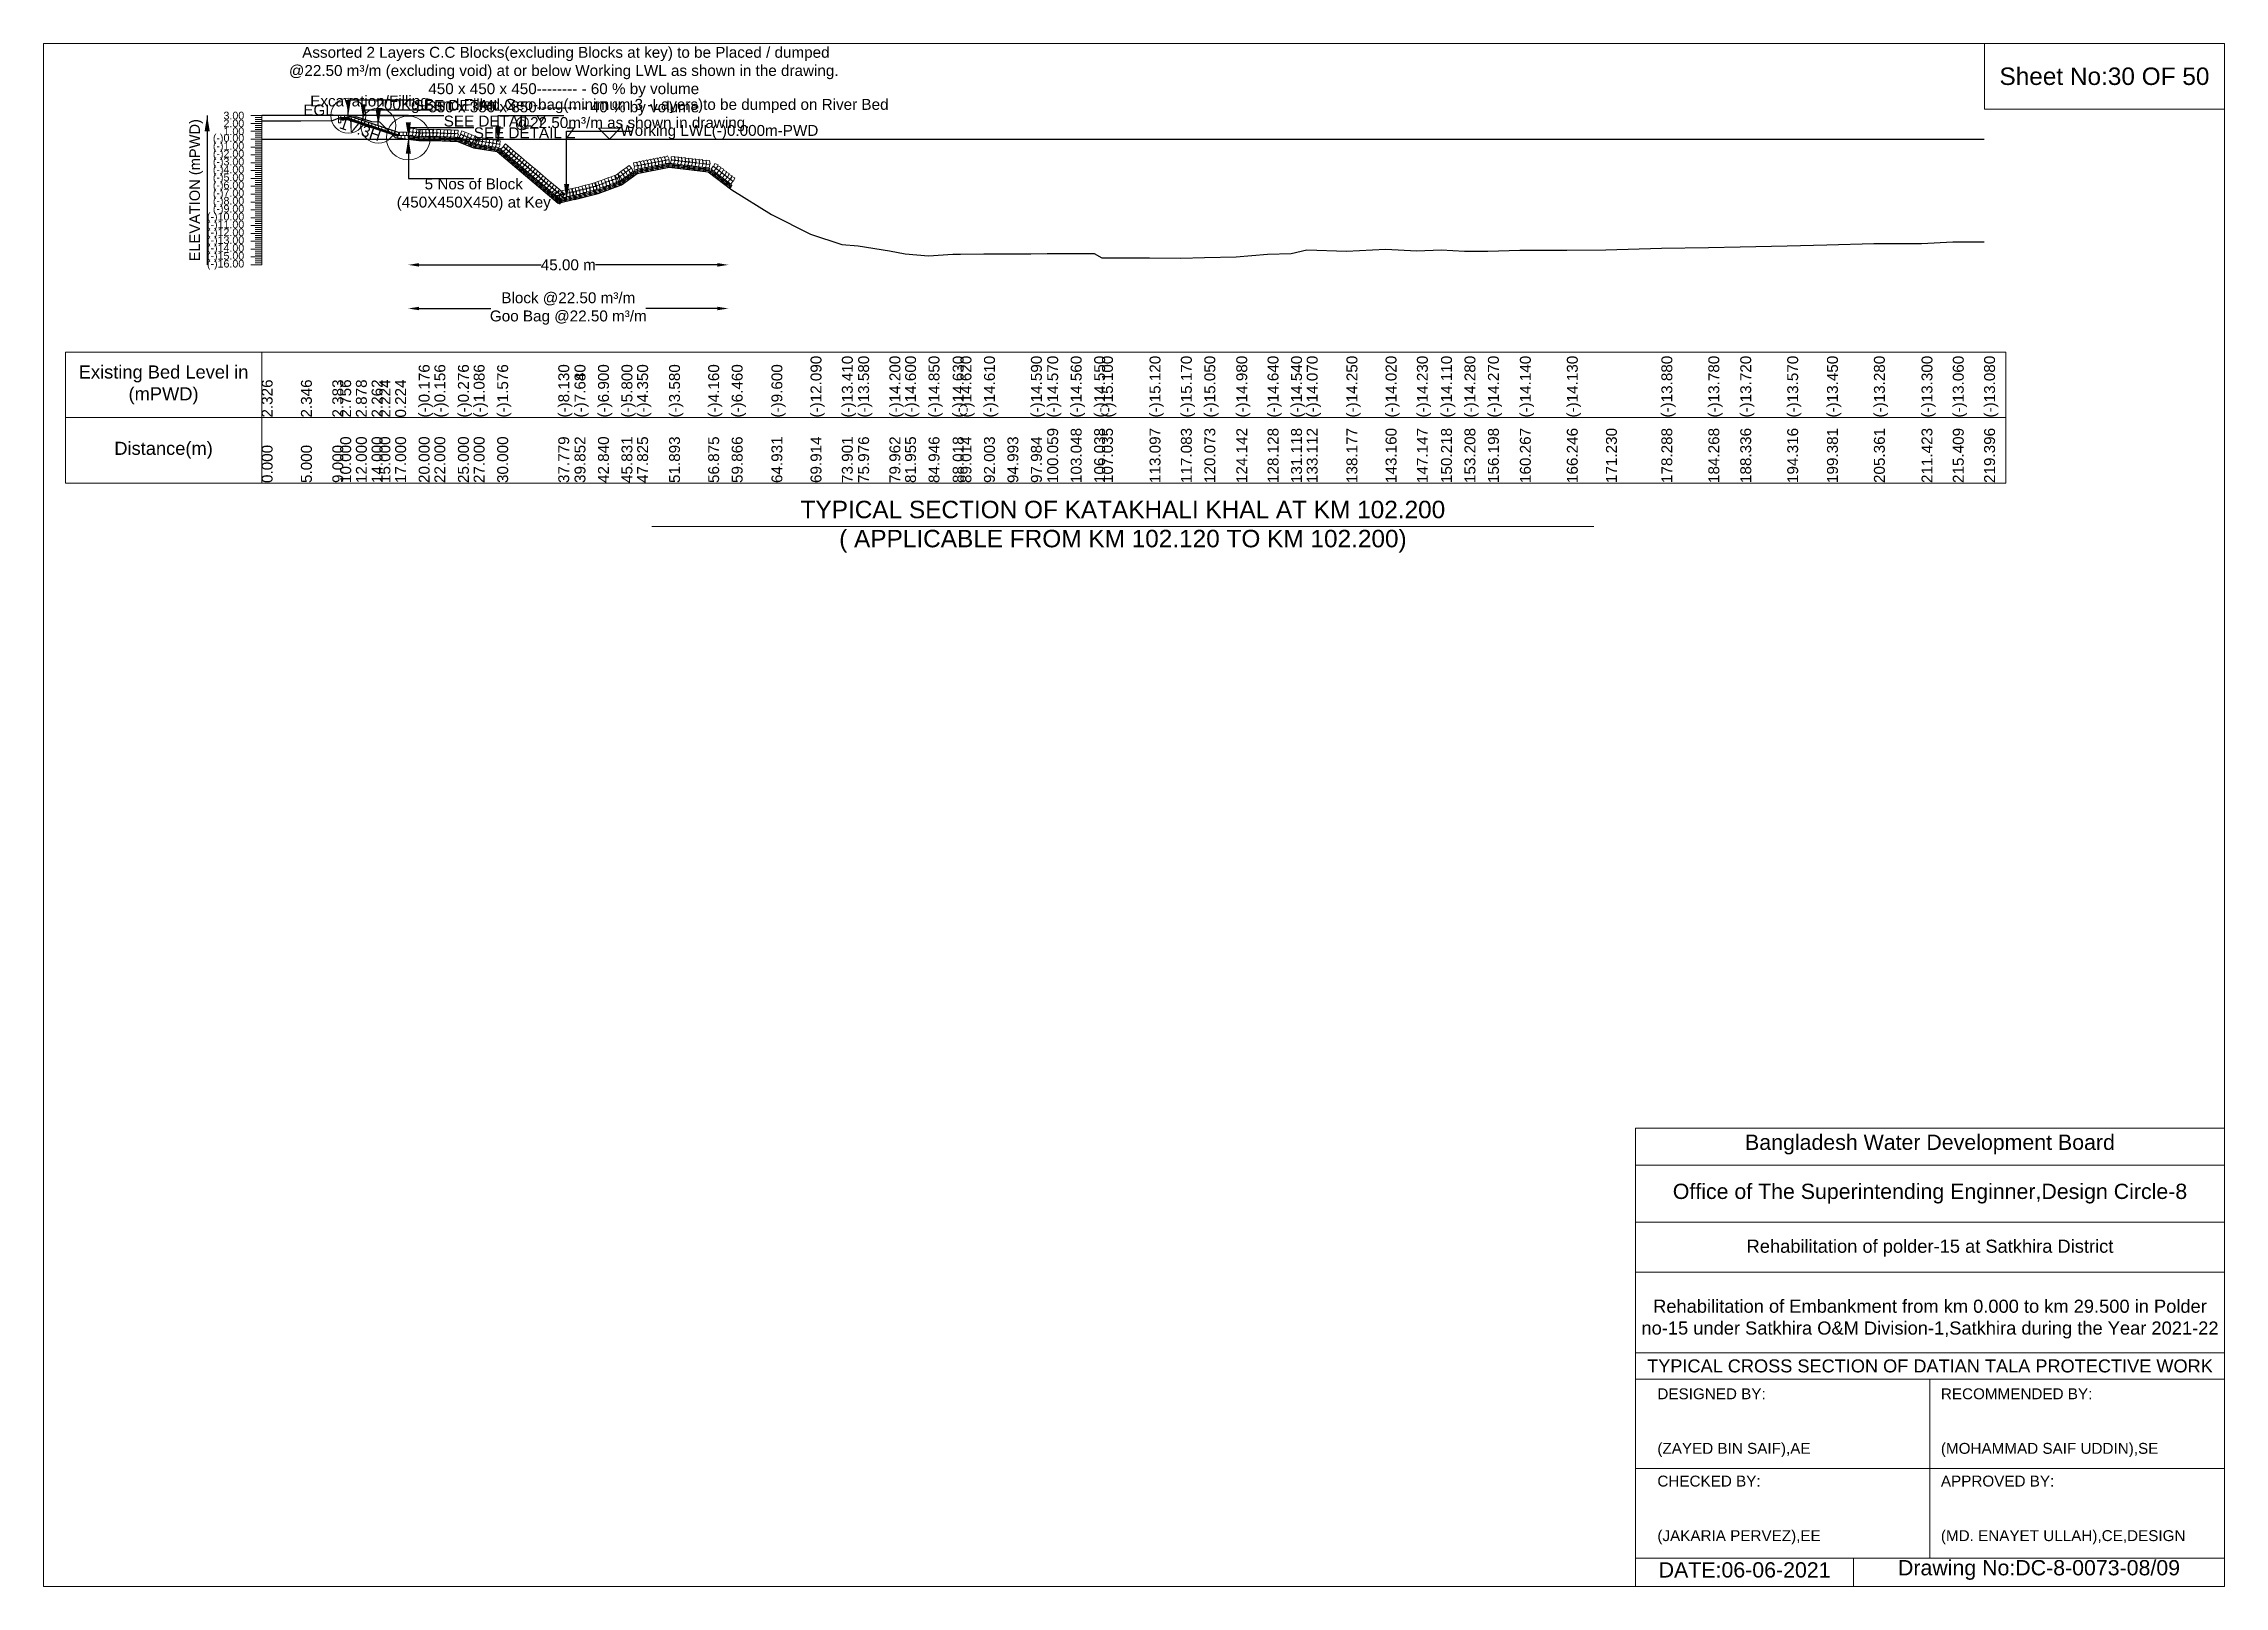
# Model space of a CAD drawing. Header units: inches. Extents: x 89000 to 845000, y -7071 to 31.
# Drawn here: x 535000 to 545000, y -7071 to 0 of the extents above; entities that cross this region are included whole.
import ezdxf

# ---------------------------------------------------------------- set-up
doc = ezdxf.new("R2010")
doc.units = ezdxf.units.IN
doc.header["$LTSCALE"] = 7
doc.header["$MEASUREMENT"] = 0
for name, color, linetype, lineweight in [('Cross section Data Border', 7, 'Continuous', 9), ('Cross Section Labels', 7, 'Continuous', 9), ('Existing_Bed_Level for Xsection', 7, 'Continuous', 25), ('Long Section Labels', 7, 'Continuous', 9)]:
    doc.layers.add(name, color=color, linetype=linetype, lineweight=lineweight)
doc.styles.get("Standard").update_dxf_attribs({"font": 'arial.ttf'})
doc.dimstyles.new('Appron Lebeling Style', dxfattribs={"dimtxt": 50, "dimasz": 50, "dimexe": 0.18, "dimexo": 0.0625, "dimgap": 0.09, "dimtad": 0, "dimtih": 1, "dimtoh": 1, "dimdec": 4, "dimzin": 0, "dimdsep": 46, "dimtxsty": 'Standard', "dimcen": 0.09, "dimse1": 1, "dimse2": 1, "dimadec": 0, "dimazin": 0, "dimtfac": 1, "dimtdec": 4, "dimtofl": 0, "dimtmove": 0, "dimatfit": 3, "dimfxl": 1, "dimtolj": 1, "dimtzin": 0, "dimarcsym": 0})
doc.dimstyles.get("Standard").update_dxf_attribs({"dimtxt": 0.18, "dimasz": 0.18, "dimexe": 0.18, "dimexo": 0.0625, "dimgap": 0.09, "dimtad": 0, "dimtih": 1, "dimtoh": 1, "dimdec": 4, "dimzin": 0, "dimdsep": 46, "dimtxsty": 'Standard', "dimcen": 0.09, "dimadec": 0, "dimazin": 0, "dimtfac": 1, "dimtdec": 4, "dimtofl": 0, "dimtmove": 0, "dimatfit": 3, "dimfxl": 1, "dimtolj": 1, "dimtzin": 0, "dimarcsym": 0})

msp = doc.modelspace()

# ---------------------------------------------------------------- texts
at = {"layer": 'Cross section Data Border', "char_height": 60, "width": 800, "attachment_point": 5}
for s, insert in [('Existing Bed Level in (mPWD)', (535550, -1563.88)), ('Distance(m)', (535550, -1863.88))]:
    msp.add_mtext(s, dxfattribs=dict(at, insert=insert))
at = {"layer": 'Cross Section Labels'}
for s, insert, char_height, attachment_point in [(' Assorted 2 Layers C.C Blocks(excluding Blocks at key) to be Placed / dumped^J@22.50 m³/m (excluding void) at or below Working LWL as shown in the drawing.^J450 x 450 x 450-------- - 60 % by volume^J350 x 350 x 350-------- - 40 % by volume', (537385.08621, -329.88), 50, 8), ('Sheet No:30 OF 50', (544450, -150), 80, 5), ('EGL', (536330.5299, -329.88), 50, 9), ('Excavation/Filling', (536765.93249, -302.88), 50, 9), ('200Kg Sand Filled Geo-bag(minimum 3 -Layers)to be dumped on River Bed^J@22.50m³/m as shown in drawing.', (537698.22339, -401.88), 50, 8), ('SEE DETAIL X', (536697.08249, -257.88), 50, 1), ('SEE DETAIL Y', (536834.78249, -329.88), 50, 1), ('SEE DETAIL Z', (536972.48249, -383.88), 50, 1), ('Working LWL(-)0.000m-PWD', (537644.48249, -437.88), 50, 7), ('5 Nos of Block ^J(450X450X450) at Key', (536972.48249, -617.88), 50, 2), ('TYPICAL SECTION OF KATAKHALI KHAL AT KM 102.200^J( APPLICABLE FROM KM 102.120 TO KM 102.200)', (539949.12818, -2213.88), 80, 5), ('Bangladesh Water Development Board', (543650, -5046), 70, 5), ('Office of The Superintending Enginner,Design Circle-8', (543650, -5271), 70, 5)]:
    msp.add_mtext(s, dxfattribs=dict(at, insert=insert, char_height=char_height, attachment_point=attachment_point))
at = {"layer": 'Cross Section Labels', "insert": (536460.24039, -369.9063), "char_height": 50, "attachment_point": 2, "rotation": 341.565051177}
msp.add_mtext('1V:3H', dxfattribs=at)
at = {"layer": 'Cross Section Labels'}
for s, insert, char_height, width, attachment_point in [('Rehabilitation of polder-15 at Satkhira District', (543650, -5521), 60, 2800, 5), ('Rehabilitation of Embankment from km 0.000 to km 29.500 in Polder no-15 under Satkhira O&M Division-1,Satkhira during the Year 2021-22', (543650, -5846), 60, 2700, 5), ('TYPICAL CROSS SECTION OF DATIAN TALA PROTECTIVE WORK', (543650, -6061), 59.5765532, 2800, 5), ('DESIGNED BY:^J^J^J(ZAYED BIN SAIF),AE', (542400, -6321), 50, 1400, 4), ('RECOMMENDED BY:^J^J^J(MOHAMMAD SAIF UDDIN),SE', (543700, -6321), 50, 1400, 4), ('CHECKED BY:^J^J^J(JAKARIA PERVEZ),EE', (542400, -6721), 50, 1400, 4), ('APPROVED BY:^J^J^J(MD. ENAYET ULLAH),CE,DESIGN', (543700, -6721), 50, 1400, 4), ('DATE:06-06-2021', (542800, -6996), 70, 1400, 5), ('Drawing No:DC-8-0073-08/09', (544150, -6996), 70, 2200, 5)]:
    msp.add_mtext(s, dxfattribs=dict(at, insert=insert, char_height=char_height, width=width, attachment_point=attachment_point))
at = {"layer": 'Long Section Labels', "rotation": 90}
for s, insert, char_height, attachment_point in [('ELEVATION (mPWD)', (535700, -671.88), 48, 5), ('(-)0.176', (536720.00282, -1713.88), 50, 1), ('(-)0.156', (536792.00768, -1713.88), 50, 1), ('(-)0.276', (536900.00843, -1713.88), 50, 1), ('(-)1.086', (536972.00675, -1713.88), 50, 1), ('(-)1.576', (537080.0075, -1713.88), 50, 1), ('(-)8.130', (537360.0334, -1713.88), 50, 1), ('(-)7.640', (537434.66111, -1713.88), 50, 1), ('(-)7.680', (537434.66111, -1713.88), 50, 1), ('(-)6.900', (537542.25429, -1713.88), 50, 1), ('(-)5.800', (537649.90062, -1713.88), 50, 1), ('(-)4.350', (537721.68945, -1713.88), 50, 1), ('(-)3.580', (537868.15062, -1713.88), 50, 1), ('(-)4.160', (538047.50898, -1713.88), 50, 1), ('(-)6.460', (538155.17535, -1713.88), 50, 1), ('(-)9.600', (538337.5077, -1713.88), 50, 1), ('(-)12.090', (538516.88866, -1713.88), 50, 1), ('(-)13.410', (538660.45363, -1713.88), 50, 1), ('(-)13.580', (538735.13714, -1713.88), 50, 1), ('(-)14.200', (538878.62263, -1713.88), 50, 1), ('(-)14.600', (538950.38417, -1713.88), 50, 1), ('(-)14.600', (538950.38417, -1713.88), 50, 1), ('(-)14.850', (539058.0475, -1713.88), 50, 1), ('(-)14.630', (539168.63211, -1713.88), 50, 1), ('(-)14.620', (539204.49975, -1713.88), 50, 1), ('(-)14.610', (539312.11993, -1713.88), 50, 1), ('(-)14.590', (539527.42994, -1713.88), 50, 1), ('(-)14.570', (539602.12766, -1713.88), 50, 1), ('(-)14.560', (539709.74115, -1713.88), 50, 1), ('(-)14.550', (539817.37648, -1713.88), 50, 1), ('(-)15.100', (539853.25946, -1713.88), 50, 1), ('(-)15.120', (540071.49299, -1713.88), 50, 1), ('(-)15.170', (540214.99278, -1713.88), 50, 1), ('(-)15.050', (540322.63946, -1713.88), 50, 1), ('(-)14.980', (540469.11984, -1713.88), 50, 1), ('(-)14.640', (540612.61196, -1713.88), 50, 1), ('(-)14.540', (540720.25136, -1713.88), 50, 1), ('(-)14.070', (540792.01997, -1713.88), 50, 1), ('(-)14.070', (540792.01997, -1713.88), 50, 1), ('(-)14.250', (540974.35914, -1713.88), 50, 1), ('(-)14.020', (541153.74768, -1713.88), 50, 1), ('(-)14.230', (541297.28838, -1713.88), 50, 1), ('(-)14.110', (541407.85642, -1713.88), 50, 1), ('(-)14.280', (541515.48428, -1713.88), 50, 1), ('(-)14.270', (541623.12641, -1713.88), 50, 1), ('(-)14.140', (541769.60959, -1713.88), 50, 1), ('(-)14.130', (541984.86043, -1713.88), 50, 1), ('(-)13.880', (542418.35747, -1713.88), 50, 1), ('(-)13.780', (542633.65722, -1713.88), 50, 1), ('(-)13.720', (542780.09884, -1713.88), 50, 1), ('(-)13.570', (542995.38103, -1713.88), 50, 1), ('(-)13.450', (543177.72034, -1713.88), 50, 1), ('(-)13.280', (543392.99376, -1713.88), 50, 1), ('(-)13.300', (543611.21774, -1713.88), 50, 1), ('(-)13.060', (543754.72814, -1713.88), 50, 1), ('(-)13.080', (543898.25636, -1713.88), 50, 1), ('2.326', (536000, -1713.88), 50, 1), ('2.346', (536179.99907, -1713.88), 50, 1), ('2.383', (536324.00225, -1713.88), 50, 1), ('2.756', (536360.00468, -1713.88), 50, 1), ('2.878', (536432.003, -1713.88), 50, 1), ('2.262', (536504.00132, -1713.88), 50, 1), ('2.224', (536540.00375, -1713.88), 50, 1), ('0.224', (536612.00207, -1713.88), 50, 1), ('100.059', (539602.12766, -2013.88), 50, 1), ('103.048', (539709.74115, -2013.88), 50, 1), ('106.038', (539817.37648, -2013.88), 50, 1), ('107.035', (539853.25946, -2013.88), 50, 1), ('113.097', (540071.49299, -2013.88), 50, 1), ('117.083', (540214.99278, -2013.88), 50, 1), ('120.073', (540322.63946, -2013.88), 50, 1), ('124.142', (540469.11984, -2013.88), 50, 1), ('128.128', (540612.61196, -2013.88), 50, 1), ('131.118', (540720.25136, -2013.88), 50, 1), ('133.112', (540792.01997, -2013.88), 50, 1), ('138.177', (540974.35914, -2013.88), 50, 1), ('143.160', (541153.74768, -2013.88), 50, 1), ('147.147', (541297.28838, -2013.88), 50, 1), ('150.218', (541407.85642, -2013.88), 50, 1), ('153.208', (541515.48428, -2013.88), 50, 1), ('156.198', (541623.12641, -2013.88), 50, 1), ('160.267', (541769.60959, -2013.88), 50, 1), ('166.246', (541984.86043, -2013.88), 50, 1), ('171.230', (542164.27616, -2013.88), 50, 1), ('178.288', (542418.35747, -2013.88), 50, 1), ('184.268', (542633.65722, -2013.88), 50, 1), ('188.336', (542780.09884, -2013.88), 50, 1), ('194.316', (542995.38103, -2013.88), 50, 1), ('199.381', (543177.72034, -2013.88), 50, 1), ('205.361', (543392.99376, -2013.88), 50, 1), ('211.423', (543611.21774, -2013.88), 50, 1), ('215.409', (543754.72814, -2013.88), 50, 1), ('219.396', (543898.25636, -2013.88), 50, 1), ('0.000', (536000, -2013.88), 50, 1), ('5.000', (536179.99907, -2013.88), 50, 1), ('9.000', (536324.00225, -2013.88), 50, 1), ('10.000', (536360.00468, -2013.88), 50, 1), ('12.000', (536432.003, -2013.88), 50, 1), ('14.000', (536504.00132, -2013.88), 50, 1), ('15.000', (536540.00375, -2013.88), 50, 1), ('17.000', (536612.00207, -2013.88), 50, 1), ('20.000', (536720.00282, -2013.88), 50, 1), ('22.000', (536792.00768, -2013.88), 50, 1), ('25.000', (536900.00843, -2013.88), 50, 1), ('27.000', (536972.00675, -2013.88), 50, 1), ('30.000', (537080.0075, -2013.88), 50, 1), ('37.779', (537360.0334, -2013.88), 50, 1), ('39.852', (537434.66111, -2013.88), 50, 1), ('39.852', (537434.66111, -2013.88), 50, 1), ('42.840', (537542.25429, -2013.88), 50, 1), ('45.831', (537649.90062, -2013.88), 50, 1), ('47.825', (537721.68945, -2013.88), 50, 1), ('51.893', (537868.15062, -2013.88), 50, 1), ('56.875', (538047.50898, -2013.88), 50, 1), ('59.866', (538155.17535, -2013.88), 50, 1), ('64.931', (538337.5077, -2013.88), 50, 1), ('69.914', (538516.88866, -2013.88), 50, 1), ('73.901', (538660.45363, -2013.88), 50, 1), ('75.976', (538735.13714, -2013.88), 50, 1), ('79.962', (538878.62263, -2013.88), 50, 1), ('81.955', (538950.38417, -2013.88), 50, 1), ('84.946', (539058.0475, -2013.88), 50, 1), ('88.018', (539168.63211, -2013.88), 50, 1), ('89.014', (539204.49975, -2013.88), 50, 1), ('92.003', (539312.11993, -2013.88), 50, 1), ('94.993', (539419.76406, -2013.88), 50, 1), ('97.984', (539527.42994, -2013.88), 50, 1)]:
    msp.add_mtext(s, dxfattribs=dict(at, insert=insert, char_height=char_height, attachment_point=attachment_point))
at = {"layer": 'Long Section Labels', "char_height": 35, "attachment_point": 6}
for s, insert in [('3.00', (535920, -329.88)), ('2.00', (535920, -365.88)), ('1.00', (535920, -401.88)), ('(-)0.00', (535920, -437.88)), ('(-)1.00', (535920, -473.88)), ('(-)2.00', (535920, -509.88)), ('(-)3.00', (535920, -545.88)), ('(-)4.00', (535920, -581.88)), ('(-)5.00', (535920, -617.88)), ('(-)6.00', (535920, -653.88)), ('(-)7.00', (535920, -689.88)), ('(-)10.00', (535920, -797.88)), ('(-)8.00', (535920, -725.88)), ('(-)9.00', (535920, -761.88)), ('(-)11.00', (535920, -833.88)), ('(-)12.00', (535920, -869.88)), ('(-)13.00', (535920, -905.88)), ('(-)14.00', (535920, -941.88)), ('(-)15.00', (535920, -977.88)), ('(-)16.00', (535920, -1013.88))]:
    msp.add_mtext(s, dxfattribs=dict(at, insert=insert))

# ---------------------------------------------------------------- blocks, each defined once
blk = doc.blocks.new('*D319')
at = {"layer": 'Cross Section Labels', "color": 0, "lineweight": -2, "transparency": 16777216}
for p, q in [((536722, -1014), (537282, -1014)), ((538090, -1014), (537530, -1014))]:
    blk.add_line(p, q, dxfattribs=at)
at = {"layer": 'Cross Section Labels', "color": 0, "transparency": 16777216}
for points in [[(536722, -1006), (536722, -1022), (536672, -1014)], [(538090, -1006), (538090, -1022), (538140, -1014)]]:
    blk.add_solid(points, dxfattribs=at)
at = {"layer": 'Defpoints', "color": 0, "transparency": 16777216}
for p in [(536672, -438), (538140, -659), (538140, -1014)]:
    blk.add_point(p, dxfattribs=at)
at = {"layer": 'Cross Section Labels', "color": 0, "transparency": 16777216, "insert": (537406, -1014), "char_height": 50, "attachment_point": 5}
blk.add_mtext('\\A1;45.00 m', dxfattribs=at)
blk = doc.blocks.new('*D320')
at = {"layer": 'Cross Section Labels', "color": 0, "lineweight": -2, "transparency": 16777216}
for p, q in [((536722, -1214), (537050, -1214)), ((538090, -1214), (537762, -1214))]:
    blk.add_line(p, q, dxfattribs=at)
at = {"layer": 'Cross Section Labels', "color": 0, "transparency": 16777216}
for points in [[(536722, -1206), (536722, -1222), (536672, -1214)], [(538090, -1206), (538090, -1222), (538140, -1214)]]:
    blk.add_solid(points, dxfattribs=at)
at = {"layer": 'Defpoints', "color": 0, "transparency": 16777216}
for p in [(536672, -438), (538140, -659), (538140, -1214)]:
    blk.add_point(p, dxfattribs=at)
at = {"layer": 'Cross Section Labels', "color": 0, "transparency": 16777216, "insert": (537406, -1214), "char_height": 50, "attachment_point": 5}
blk.add_mtext('\\A1;Block @22.50 m³/m ^JGoo Bag @22.50 m³/m ', dxfattribs=at)

# ---------------------------------------------------------------- dimensions: what is measured, and where the dimension line sits
at = {"layer": 'Cross Section Labels'}
for base, text, picture, middle in [((538139.67217, -1013.88), '45.00 m', '*D319', (537406.07733, -1013.88)), ((538139.67217, -1213.88), 'Block @22.50 m³/m ^JGoo Bag @22.50 m³/m ', '*D320', (537406.07733, -1213.88))]:
    dim = msp.add_linear_dim(base=base, p1=(536672.48249, -437.88), p2=(538139.67217, -658.51739), text=text, dimstyle='Appron Lebeling Style', dxfattribs=at)
    dim.commit()
    dim.dimension.update_dxf_attribs({"geometry": picture, "text_midpoint": middle})

# ---------------------------------------------------------------- linework, layer by layer
at = {"layer": 'Cross section Data Border'}
msp.add_lwpolyline([(535100, -1413.88), (543998.25636, -1413.88), (543998.25636, -2013.88), (535100, -2013.88)], close=True, dxfattribs=at)
for points in [[(536000, -1413.88), (536000, -2013.88)], [(535100, -1713.88), (543998.25636, -1713.88)]]:
    msp.add_lwpolyline(points, dxfattribs=at)
at = {"layer": 'Cross Section Labels'}
for points in [[(535000, 0), (545000, 0), (545000, -7071), (535000, -7071)], [(543900, 0), (545000, 0), (545000, -300), (543900, -300)], [(537594.48249, -437.88), (537644.48249, -387.88), (537544.48249, -387.88)]]:
    msp.add_lwpolyline(points, close=True, dxfattribs=at)
for points in [[(537789.12818, -2213.88), (539949.12818, -2213.88), (542109.12818, -2213.88)], [(542300, -7071), (542300, -4971), (545000, -4971)], [(542300, -5141), (545000, -5141)], [(542300, -5401), (545000, -5401)], [(542300, -5631), (545000, -5631)], [(542300, -6001), (545000, -6001)], [(542300, -6121), (545000, -6121)], [(543650, -6121), (543650, -6941)], [(542300, -6531), (545000, -6531)], [(542300, -6941), (545000, -6941)], [(543300, -6941), (543300, -7071)]]:
    msp.add_lwpolyline(points, dxfattribs=at)
for centre, radius in [((536397.08249, -329.88), 80), ((536534.78249, -375.78), 80), ((536672.48249, -432.48), 100)]:
    msp.add_circle(centre, radius, dxfattribs=at)
at = {"layer": 'Existing_Bed_Level for Xsection'}
for points in [[(536672.48249, -329.88), (536000, -329.88)], [(536000, -354.144), (536179.99907, -353.424), (536324.00225, -352.092), (536360.00468, -338.664), (536432.003, -334.272), (536504.00132, -356.448), (536540.00375, -357.816), (536612.00207, -429.816), (536720.00282, -444.216), (536792.00768, -443.496), (536900.00843, -447.816), (536972.00675, -476.976), (537080.0075, -494.616), (537360.0334, -730.56), (537434.66111, -712.92), (537434.66111, -714.36), (537542.25429, -686.28), (537649.90062, -646.68), (537721.68945, -594.48), (537868.15062, -566.76), (538047.50898, -587.64), (538155.17535, -670.44), (538337.5077, -783.48), (538516.88866, -873.12), (538660.45363, -920.64), (538735.13714, -926.76), (538878.62263, -949.08), (538950.38417, -963.48), (539058.0475, -972.48), (539168.63211, -964.56), (539204.49975, -964.2), (539312.11993, -963.84), (539419.76406, -963.48), (539527.42994, -963.12), (539602.12766, -962.4), (539709.74115, -962.04), (539817.37648, -961.68), (539853.25946, -981.48), (540071.49299, -982.2), (540214.99278, -984), (540322.63946, -979.68), (540469.11984, -977.16), (540612.61196, -964.92), (540720.25136, -961.32), (540792.01997, -944.4), (540974.35914, -950.88), (541153.74768, -942.6), (541297.28838, -950.16), (541407.85642, -945.84), (541515.48428, -951.96), (541623.12641, -951.6), (541769.60959, -946.92), (541984.86043, -946.56), (542164.27616, -944.4), (542418.35747, -937.56), (542633.65722, -933.96), (542780.09884, -931.8), (542995.38103, -926.4), (543177.72034, -922.08), (543392.99376, -915.96), (543611.21774, -916.68), (543754.72814, -908.04), (543898.25636, -908.76)], [(536631.98249, -408.18), (536398.74516, -330.43422), (536397.08249, -329.88), (536395.3299, -329.88), (536362.9299, -329.88)], [(536362.9299, -340.68), (536395.3299, -340.68), (536631.98249, -419.5642)], [(536362.9299, -344.28), (536394.7457, -344.28), (536626.9457, -421.68)], [(536362.9299, -347.88), (536394.1615, -347.88), (536623.88249, -424.45367)], [(536000, -437.88), (543898.25636, -437.88)]]:
    msp.add_lwpolyline(points, dxfattribs=at)
at = {"layer": 'Long Section Labels'}
for points in [[(536000, -329.88), (535950, -329.88)], [(536000, -365.88), (535950, -365.88)], [(536000, -338.88), (535970, -338.88)], [(536000, -347.88), (535970, -347.88)], [(536000, -356.88), (535970, -356.88)], [(536000, -374.88), (535970, -374.88)], [(536000, -383.88), (535970, -383.88)], [(536000, -392.88), (535970, -392.88)], [(536000, -1013.88), (536000, -977.88), (536000, -941.88), (536000, -905.88), (536000, -869.88), (536000, -833.88), (536000, -797.88), (536000, -761.88), (536000, -725.88), (536000, -689.88), (536000, -653.88), (536000, -617.88), (536000, -581.88), (536000, -545.88), (536000, -509.88), (536000, -473.88), (536000, -437.88), (536000, -401.88), (536000, -365.88), (536000, -329.88)], [(536000, -401.88), (535950, -401.88)], [(536000, -437.88), (535950, -437.88)], [(536000, -473.88), (535950, -473.88)], [(536000, -410.88), (535970, -410.88)], [(536000, -419.88), (535970, -419.88)], [(536000, -428.88), (535970, -428.88)], [(536000, -446.88), (535970, -446.88)], [(536000, -455.88), (535970, -455.88)], [(536000, -464.88), (535970, -464.88)], [(536000, -482.88), (535970, -482.88)], [(536000, -491.88), (535970, -491.88)], [(536000, -509.88), (535950, -509.88)], [(536000, -545.88), (535950, -545.88)], [(536000, -581.88), (535950, -581.88)], [(536000, -500.88), (535970, -500.88)], [(536000, -518.88), (535970, -518.88)], [(536000, -527.88), (535970, -527.88)], [(536000, -536.88), (535970, -536.88)], [(536000, -554.88), (535970, -554.88)], [(536000, -563.88), (535970, -563.88)], [(536000, -572.88), (535970, -572.88)], [(536000, -590.88), (535970, -590.88)], [(536000, -599.88), (535970, -599.88)], [(536000, -617.88), (535950, -617.88)], [(536000, -653.88), (535950, -653.88)], [(536000, -689.88), (535950, -689.88)], [(536000, -608.88), (535970, -608.88)], [(536000, -626.88), (535970, -626.88)], [(536000, -635.88), (535970, -635.88)], [(536000, -644.88), (535970, -644.88)], [(536000, -662.88), (535970, -662.88)], [(536000, -671.88), (535970, -671.88)], [(536000, -680.88), (535970, -680.88)], [(536000, -698.88), (535970, -698.88)], [(536000, -725.88), (535950, -725.88)], [(536000, -761.88), (535950, -761.88)], [(536000, -797.88), (535950, -797.88)], [(536000, -707.88), (535970, -707.88)], [(536000, -716.88), (535970, -716.88)], [(536000, -734.88), (535970, -734.88)], [(536000, -743.88), (535970, -743.88)], [(536000, -752.88), (535970, -752.88)], [(536000, -770.88), (535970, -770.88)], [(536000, -779.88), (535970, -779.88)], [(536000, -788.88), (535970, -788.88)], [(536000, -833.88), (535950, -833.88)], [(536000, -869.88), (535950, -869.88)], [(536000, -806.88), (535970, -806.88)], [(536000, -815.88), (535970, -815.88)], [(536000, -824.88), (535970, -824.88)], [(536000, -842.88), (535970, -842.88)], [(536000, -851.88), (535970, -851.88)], [(536000, -860.88), (535970, -860.88)], [(536000, -878.88), (535970, -878.88)], [(536000, -887.88), (535970, -887.88)], [(536000, -896.88), (535970, -896.88)], [(536000, -905.88), (535950, -905.88)], [(536000, -941.88), (535950, -941.88)], [(536000, -977.88), (535950, -977.88)], [(536000, -914.88), (535970, -914.88)], [(536000, -923.88), (535970, -923.88)], [(536000, -932.88), (535970, -932.88)], [(536000, -950.88), (535970, -950.88)], [(536000, -959.88), (535970, -959.88)], [(536000, -968.88), (535970, -968.88)], [(536000, -986.88), (535970, -986.88)], [(536000, -995.88), (535970, -995.88)], [(536000, -1013.88), (535950, -1013.88)], [(536000, -1004.88), (535970, -1004.88)]]:
    msp.add_lwpolyline(points, dxfattribs=at)
for points in [[(536362.9299, -329.88), (536352.1299, -329.88), (536352.1299, -346.08), (536362.9299, -346.08)], [(536362.9299, -346.08), (536352.1299, -346.08), (536352.1299, -362.28), (536362.9299, -362.28)], [(536379.1299, -329.88), (536362.9299, -329.88), (536362.9299, -340.68), (536379.1299, -340.68)], [(536395.3299, -329.88), (536379.1299, -329.88), (536379.1299, -340.68), (536395.3299, -340.68)], [(536414.11382, -335.55711), (536398.74516, -330.43422), (536395.3299, -340.68), (536410.69856, -345.80289)], [(536429.48249, -340.68), (536414.11382, -335.55711), (536410.69856, -345.80289), (536426.06723, -350.92578)], [(536444.85116, -345.80289), (536429.48249, -340.68), (536426.06723, -350.92578), (536441.4359, -356.04867)], [(536460.21983, -350.92578), (536444.85116, -345.80289), (536441.4359, -356.04867), (536456.80457, -361.17156)], [(536475.5885, -356.04867), (536460.21983, -350.92578), (536456.80457, -361.17156), (536472.17324, -366.29445)], [(536490.95717, -361.17156), (536475.5885, -356.04867), (536472.17324, -366.29445), (536487.54191, -371.41734)], [(536506.32584, -366.29445), (536490.95717, -361.17156), (536487.54191, -371.41734), (536502.91058, -376.54023)], [(536521.69451, -371.41734), (536506.32584, -366.29445), (536502.91058, -376.54023), (536518.27925, -381.66312)], [(536537.06318, -376.54023), (536521.69451, -371.41734), (536518.27925, -381.66312), (536533.64792, -386.78601)], [(536552.43185, -381.66312), (536537.06318, -376.54023), (536533.64792, -386.78601), (536549.01659, -391.9089)], [(536567.80052, -386.78601), (536552.43185, -381.66312), (536549.01659, -391.9089), (536564.38526, -397.03179)], [(536583.16919, -391.9089), (536567.80052, -386.78601), (536564.38526, -397.03179), (536579.75393, -402.15468)], [(536598.53786, -397.03179), (536583.16919, -391.9089), (536579.75393, -402.15468), (536595.1226, -407.27757)], [(536613.90653, -402.15468), (536598.53786, -397.03179), (536595.1226, -407.27757), (536610.49127, -412.40046)], [(536695.24897, -389.7063), (536679.19108, -387.56527), (536677.05004, -403.62316), (536693.10794, -405.7642)], [(536711.30687, -391.84734), (536695.24897, -389.7063), (536693.10794, -405.7642), (536709.16583, -407.90523)], [(536727.36476, -393.98838), (536711.30687, -391.84734), (536709.16583, -407.90523), (536725.22372, -410.04627)], [(536736.35357, -393.28997), (536720.15438, -393.45195), (536720.31637, -409.65114), (536736.51556, -409.48916)], [(536752.55276, -393.12798), (536736.35357, -393.28997), (536736.51556, -409.48916), (536752.71475, -409.32718)], [(536768.75196, -392.966), (536752.55276, -393.12798), (536752.71475, -409.32718), (536768.91394, -409.16519)], [(536784.95115, -392.80402), (536768.75196, -392.966), (536768.91394, -409.16519), (536785.11313, -409.00321)], [(536803.67941, -393.16227), (536787.49235, -392.5148), (536786.84488, -408.70185), (536803.03193, -409.34933)], [(536819.86647, -393.80975), (536803.67941, -393.16227), (536803.03193, -409.34933), (536819.21899, -409.99681)], [(536836.05352, -394.45723), (536819.86647, -393.80975), (536819.21899, -409.99681), (536835.40604, -410.64429)], [(536852.24058, -395.10471), (536836.05352, -394.45723), (536835.40604, -410.64429), (536851.5931, -411.29176)], [(536868.42763, -395.75219), (536852.24058, -395.10471), (536851.5931, -411.29176), (536867.78016, -411.93924)], [(536884.61469, -396.39966), (536868.42763, -395.75219), (536867.78016, -411.93924), (536883.96721, -412.58672)], [(536900.80174, -397.04714), (536884.61469, -396.39966), (536883.96721, -412.58672), (536900.15427, -413.2342)], [(536629.2752, -407.27757), (536613.90653, -402.15468), (536610.49127, -412.40046), (536625.85994, -417.52335)], [(536640.08249, -421.68), (536623.88249, -421.68), (536623.88249, -437.88), (536640.08249, -437.88)], [(536648.18249, -405.48), (536631.98249, -405.48), (536631.98249, -421.68), (536648.18249, -421.68)], [(536656.28249, -421.68), (536640.08249, -421.68), (536640.08249, -437.88), (536656.28249, -437.88)], [(536664.38249, -405.48), (536648.18249, -405.48), (536648.18249, -421.68), (536664.38249, -421.68)], [(536672.48249, -421.68), (536656.28249, -421.68), (536656.28249, -437.88), (536672.48249, -437.88)], [(536694.59973, -408.35854), (536679.64438, -402.13137), (536673.41721, -417.08671), (536688.37256, -423.31388)], [(536710.65762, -410.49958), (536695.70228, -404.2724), (536689.4751, -419.22775), (536704.43045, -425.45492)], [(536726.71552, -412.64061), (536711.76017, -406.41344), (536705.533, -421.36879), (536720.48834, -427.59596)], [(536738.36079, -411.84525), (536722.67246, -407.8059), (536718.63311, -423.49423), (536734.32144, -427.53358)], [(536754.55998, -411.68327), (536738.87165, -407.64392), (536734.8323, -423.33225), (536750.52063, -427.3716)], [(536770.75917, -411.52129), (536755.07084, -407.48194), (536751.03149, -423.17027), (536766.71982, -427.20962)], [(536786.95836, -411.35931), (536771.27003, -407.31996), (536767.23068, -423.00829), (536782.91901, -427.04764)], [(536804.75716, -411.79466), (536789.29021, -406.97663), (536784.47217, -422.44358), (536799.93912, -427.26161)], [(536820.94421, -412.44214), (536805.47727, -407.6241), (536800.65923, -423.09105), (536816.12618, -427.90909)], [(536837.13127, -413.08962), (536821.66432, -408.27158), (536816.84628, -423.73853), (536832.31323, -428.55657)], [(536853.31833, -413.7371), (536837.85138, -408.91906), (536833.03334, -424.38601), (536848.50029, -429.20405)], [(536869.50538, -414.38457), (536854.03843, -409.56654), (536849.2204, -425.03349), (536864.68735, -429.85152)], [(536885.69244, -415.03205), (536870.22549, -410.21402), (536865.40745, -425.68096), (536880.8744, -430.499)], [(536901.87949, -415.67953), (536886.41254, -410.86149), (536881.59451, -426.32844), (536897.06146, -431.14648)], [(536927.64817, -424.28523), (536914.72047, -414.5223), (536904.95755, -427.45), (536917.88524, -437.21292)], [(536932.93245, -406.3854), (536917.91721, -400.30409), (536911.83589, -415.31933), (536926.85114, -421.40065)], [(536942.66341, -430.36654), (536929.73572, -420.60362), (536919.97279, -433.53131), (536932.90049, -443.29424)], [(536947.9477, -412.46672), (536932.93245, -406.3854), (536926.85114, -421.40065), (536941.86638, -427.48196)], [(536957.67866, -436.44786), (536944.75096, -426.68493), (536934.98804, -439.61263), (536947.91573, -449.37555)], [(536962.96294, -418.54803), (536947.9477, -412.46672), (536941.86638, -427.48196), (536956.88163, -433.56328)], [(536972.6939, -442.52918), (536959.76621, -432.76625), (536950.00328, -445.69395), (536962.93098, -455.45687)], [(536977.97819, -424.62935), (536962.96294, -418.54803), (536956.88163, -433.56328), (536971.89687, -439.6446)], [(536987.70915, -448.61049), (536974.78145, -438.84757), (536965.01853, -451.77526), (536977.94622, -461.53819)], [(536992.99343, -430.71067), (536977.97819, -424.62935), (536971.89687, -439.6446), (536986.91212, -445.72591)], [(536997.03792, -448.45233), (536982.27177, -441.78894), (536975.60837, -456.55509), (536990.37452, -463.21848)], [(536998.23428, -429.82718), (536982.24614, -427.21581), (536979.63476, -443.20395), (536995.6229, -445.81533)], [(537013.02606, -451.06371), (536998.25991, -444.40031), (536991.59651, -459.16646), (537006.36266, -465.82986)], [(537014.22242, -432.43856), (536998.23428, -429.82718), (536995.6229, -445.81533), (537011.61105, -448.42671)], [(537029.0142, -453.67509), (537014.24805, -447.01169), (537007.58466, -461.77784), (537022.3508, -468.44124)], [(537030.21057, -435.04994), (537014.22242, -432.43856), (537011.61105, -448.42671), (537027.59919, -451.03808)], [(537045.00234, -456.28647), (537030.23619, -449.62307), (537023.5728, -464.38922), (537038.33895, -471.05262)], [(537046.19871, -437.66132), (537030.21057, -435.04994), (537027.59919, -451.03808), (537043.58733, -453.64946)], [(537060.99049, -458.89785), (537046.22434, -452.23445), (537039.56094, -467.0006), (537054.32709, -473.664)], [(537062.18685, -440.2727), (537046.19871, -437.66132), (537043.58733, -453.64946), (537059.57547, -456.26084)], [(537076.97863, -461.50922), (537062.21248, -454.84583), (537055.54908, -469.61198), (537070.31523, -476.27537)], [(537078.17499, -442.88408), (537062.18685, -440.2727), (537059.57547, -456.26084), (537075.56362, -458.87222)], [(537092.96677, -464.1206), (537078.20062, -457.45721), (537071.53723, -472.22336), (537086.30337, -478.88675)], [(537094.16314, -445.49546), (537078.17499, -442.88408), (537075.56362, -458.87222), (537091.55176, -461.4836)], [(537119.15642, -485.5147), (537109.89421, -472.22367), (537096.60318, -481.48587), (537105.86538, -494.77691)], [(537129.73178, -470.1365), (537117.34311, -459.69807), (537106.90468, -472.08674), (537119.29335, -482.52517)], [(537131.54508, -495.95314), (537122.28288, -482.6621), (537108.99185, -491.92431), (537118.25405, -505.21534)], [(537142.12045, -480.57494), (537129.73178, -470.1365), (537119.29335, -482.52517), (537131.68202, -492.9636)], [(537143.93375, -506.39157), (537134.67155, -493.10054), (537121.38051, -502.36274), (537130.64272, -515.65377)], [(537154.50912, -491.01337), (537142.12045, -480.57494), (537131.68202, -492.9636), (537144.07068, -503.40204)], [(537166.89779, -501.4518), (537154.50912, -491.01337), (537144.07068, -503.40204), (537156.45935, -513.84047)], [(537156.32242, -516.83001), (537147.06022, -503.53897), (537133.76918, -512.80117), (537143.03139, -526.09221)], [(537168.71109, -527.26844), (537159.44889, -513.9774), (537146.15785, -523.23961), (537155.42005, -536.53064)], [(537179.28645, -511.89024), (537166.89779, -501.4518), (537156.45935, -513.84047), (537168.84802, -524.27891)], [(537181.09976, -537.70687), (537171.83755, -524.41584), (537158.54652, -533.67804), (537167.80872, -546.96908)], [(537191.67512, -522.32867), (537179.28645, -511.89024), (537168.84802, -524.27891), (537181.23669, -534.71734)], [(537193.48842, -548.14531), (537184.22622, -534.85427), (537170.93519, -544.11648), (537180.19739, -557.40751)], [(537204.06379, -532.76711), (537191.67512, -522.32867), (537181.23669, -534.71734), (537193.62536, -545.15577)], [(537205.87709, -558.58374), (537196.61489, -545.29271), (537183.32385, -554.55491), (537192.58606, -567.84594)], [(537216.45246, -543.20554), (537204.06379, -532.76711), (537193.62536, -545.15577), (537206.01402, -555.59421)], [(537218.26576, -569.02217), (537209.00356, -555.73114), (537195.71252, -564.99334), (537204.97473, -578.28438)], [(537228.84113, -553.64397), (537216.45246, -543.20554), (537206.01402, -555.59421), (537218.40269, -566.03264)], [(537230.65443, -579.46061), (537221.39223, -566.16957), (537208.10119, -575.43178), (537217.36339, -588.72281)], [(537241.22979, -564.08241), (537228.84113, -553.64397), (537218.40269, -566.03264), (537230.79136, -576.47108)], [(537243.0431, -589.89904), (537233.78089, -576.60801), (537220.48986, -585.87021), (537229.75206, -599.16125)], [(537253.61846, -574.52084), (537241.22979, -564.08241), (537230.79136, -576.47108), (537243.18003, -586.90951)], [(537255.43176, -600.33748), (537246.16956, -587.04644), (537232.87853, -596.30865), (537242.14073, -609.59968)], [(537266.00713, -584.95928), (537253.61846, -574.52084), (537243.18003, -586.90951), (537255.5687, -597.34794)], [(537267.82043, -610.77591), (537258.55823, -597.48488), (537245.2672, -606.74708), (537254.5294, -620.03811)], [(537278.3958, -595.39771), (537266.00713, -584.95928), (537255.5687, -597.34794), (537267.95736, -607.78638)], [(537290.78447, -605.83614), (537278.3958, -595.39771), (537267.95736, -607.78638), (537280.34603, -618.22481)], [(537632.42935, -599.02147), (537617.22548, -604.61454), (537622.81855, -619.8184), (537638.02242, -614.22534)], [(537633.19744, -596.06501), (537620.09504, -605.59219), (537629.62222, -618.69458), (537642.72462, -609.1674)], [(537646.29984, -586.53782), (537633.19744, -596.06501), (537642.72462, -609.1674), (537655.82702, -599.64022)], [(537659.40224, -577.01064), (537646.29984, -586.53782), (537655.82702, -599.64022), (537668.92942, -590.11304)], [(537671.79909, -590.96219), (537656.67616, -596.77055), (537662.48453, -611.89348), (537677.60746, -606.08511)], [(537672.50464, -567.48346), (537659.40224, -577.01064), (537668.92942, -590.11304), (537682.03182, -580.58586)], [(537684.90149, -581.435), (537669.77856, -587.24337), (537675.58693, -602.3663), (537690.70985, -596.55793)], [(537685.60703, -557.95628), (537672.50464, -567.48346), (537682.03182, -580.58586), (537695.13421, -571.05868)], [(537698.00389, -571.90782), (537682.88096, -577.71619), (537688.68933, -592.83912), (537703.81225, -587.03075)], [(537720.59814, -543.0254), (537704.68072, -546.03802), (537707.69333, -561.95543), (537723.61075, -558.94282)], [(537725.84211, -560.93708), (537709.68759, -559.72407), (537708.47458, -575.87859), (537724.6291, -577.0916)], [(537733.8438, -538.66454), (537719.24989, -545.69716), (537726.2825, -560.29107), (537740.87642, -553.25845)], [(537741.75953, -557.92447), (537725.60501, -556.71145), (537724.392, -572.86598), (537740.54652, -574.07899)], [(537749.76121, -535.65193), (537735.1673, -542.68455), (537742.19992, -557.27846), (537756.79383, -550.24584)], [(537757.67695, -554.91185), (537741.52242, -553.69884), (537740.30941, -569.85336), (537756.46394, -571.06638)], [(537765.67863, -532.63931), (537751.08472, -539.67193), (537758.11734, -554.26584), (537772.71125, -547.23323)], [(537773.59436, -551.89924), (537757.43984, -550.68623), (537756.22683, -566.84075), (537772.38135, -568.05376)], [(537781.59605, -529.6267), (537767.00214, -536.65932), (537774.03476, -551.25323), (537788.62867, -544.22061)], [(537789.51178, -548.88663), (537773.35726, -547.67362), (537772.14425, -563.82814), (537788.29877, -565.04115)], [(537797.51347, -526.61409), (537782.91955, -533.64671), (537789.95217, -548.24062), (537804.54608, -541.208)], [(537805.4292, -545.87401), (537789.27468, -544.661), (537788.06166, -560.81553), (537804.21619, -562.02854)], [(537813.43088, -523.60147), (537798.83697, -530.63409), (537805.86959, -545.22801), (537820.4635, -538.19539)], [(537821.34662, -542.8614), (537805.19209, -541.64839), (537803.97908, -557.80291), (537820.1336, -559.01592)], [(537829.3483, -520.58886), (537814.75439, -527.62148), (537821.78701, -542.21539), (537836.38092, -535.18277)], [(537837.26403, -539.84879), (537821.10951, -538.63578), (537819.8965, -554.7903), (537836.05102, -556.00331)], [(537845.26572, -517.57625), (537830.6718, -524.60887), (537837.70442, -539.20278), (537852.29834, -532.17016)], [(537853.18145, -536.83618), (537837.02693, -535.62316), (537835.81392, -551.77769), (537851.96844, -552.9907)], [(537861.18313, -514.56364), (537846.58922, -521.59626), (537853.62184, -536.19017), (537868.21575, -529.15755)], [(537869.09887, -533.82356), (537852.94434, -532.61055), (537851.73133, -548.76507), (537867.88586, -549.97809)], [(537894.97305, -537.4796), (537879.91606, -531.50239), (537873.93885, -546.55938), (537888.99584, -552.53659)], [(537893.16366, -516.7352), (537877.13627, -519.09372), (537879.49478, -535.12112), (537895.52218, -532.7626)], [(537911.06438, -539.35287), (537896.00739, -533.37566), (537890.03018, -548.43265), (537905.08717, -554.40986)], [(537909.25499, -518.60848), (537893.2276, -520.96699), (537895.58611, -536.99439), (537911.61351, -534.63587)], [(537927.15571, -541.22614), (537912.09871, -535.24893), (537906.12151, -550.30593), (537921.1785, -556.28313)], [(537925.34632, -520.48175), (537909.31892, -522.84026), (537911.67744, -538.86766), (537927.70484, -536.50914)], [(537943.24703, -543.09941), (537928.19004, -537.12221), (537922.21284, -552.1792), (537937.26983, -558.1564)], [(537941.43765, -522.35502), (537925.41025, -524.71354), (537927.76877, -540.74093), (537943.79616, -538.38242)], [(537959.33836, -544.97268), (537944.28137, -538.99548), (537938.30417, -554.05247), (537953.36116, -560.02967)], [(537957.52898, -524.22829), (537941.50158, -526.58681), (537943.8601, -542.6142), (537959.88749, -540.25569)], [(537975.42969, -546.84595), (537960.3727, -540.86875), (537954.39549, -555.92574), (537969.45249, -561.90295)], [(537973.6203, -526.10156), (537957.59291, -528.46008), (537959.95143, -544.48747), (537975.97882, -542.12896)], [(537991.52102, -548.71923), (537976.46403, -542.74202), (537970.48682, -557.79901), (537985.54382, -563.77622)], [(537989.71163, -527.97484), (537973.68424, -530.33335), (537976.04275, -546.36075), (537992.07015, -544.00223)], [(538006.07755, -548.02336), (537989.98622, -546.15009), (537988.11295, -562.24142), (538004.20428, -564.11469)], [(538005.80296, -529.84811), (537989.77557, -532.20662), (537992.13408, -548.23402), (538008.16148, -545.8755)], [(538022.16888, -549.89663), (538006.07755, -548.02336), (538004.20428, -564.11469), (538020.29561, -565.98796)], [(538021.89429, -531.72138), (538005.86689, -534.07989), (538008.22541, -550.10729), (538024.25281, -547.74877)], [(538038.26021, -551.76991), (538022.16888, -549.89663), (538020.29561, -565.98796), (538036.38694, -567.86123)], [(538037.98562, -533.59465), (538021.95822, -535.95317), (538024.31674, -551.98056), (538040.34413, -549.62205)], [(538054.35154, -553.64318), (538038.26021, -551.76991), (538036.38694, -567.86123), (538052.47826, -569.73451)], [(538054.07695, -535.46792), (538038.04955, -537.82644), (538040.40807, -553.85383), (538056.43546, -551.49532)], [(538083.69046, -571.86705), (538070.84878, -561.99126), (538060.97299, -574.83293), (538073.81467, -584.70873)], [(538092.79453, -556.13392), (538077.83313, -549.92131), (538071.62051, -564.88271), (538086.58191, -571.09532)], [(538096.53214, -581.74284), (538083.69046, -571.86705), (538073.81467, -584.70873), (538086.65635, -594.58452)], [(538105.6362, -566.00972), (538090.6748, -559.7971), (538084.46219, -574.7585), (538099.42359, -580.97111)], [(538109.37382, -591.61864), (538096.53214, -581.74284), (538086.65635, -594.58452), (538099.49802, -604.46032)], [(538118.47788, -575.88551), (538103.51648, -569.6729), (538097.30387, -584.6343), (538112.26527, -590.84691)], [(538122.2155, -601.49443), (538109.37382, -591.61864), (538099.49802, -604.46032), (538112.3397, -614.33611)], [(538131.31956, -585.7613), (538116.35816, -579.54869), (538110.14555, -594.51009), (538125.10695, -600.7227)], [(538144.16124, -595.6371), (538129.19984, -589.42449), (538122.98723, -604.38588), (538137.94862, -610.5985)], [(538157.00291, -605.51289), (538142.04152, -599.30028), (538135.8289, -614.26168), (538150.7903, -620.47429)], [(537280.2091, -621.21434), (537270.9469, -607.92331), (537257.65586, -617.18551), (537266.91807, -630.47655)], [(537292.59777, -631.65278), (537283.33557, -618.36174), (537270.04453, -627.62395), (537279.30673, -640.91498)], [(537303.17314, -616.27458), (537290.78447, -605.83614), (537280.34603, -618.22481), (537292.7347, -628.66325)], [(537304.98644, -642.09121), (537295.72423, -628.80018), (537282.4332, -638.06238), (537291.6954, -651.35342)], [(537315.5618, -626.71301), (537303.17314, -616.27458), (537292.7347, -628.66325), (537305.12337, -639.10168)], [(537317.37511, -652.52965), (537308.1129, -639.23861), (537294.82187, -648.50081), (537304.08407, -661.79185)], [(537327.95047, -637.15145), (537315.5618, -626.71301), (537305.12337, -639.10168), (537317.51204, -649.54011)], [(537329.76377, -662.96808), (537320.50157, -649.67705), (537307.21054, -658.93925), (537316.47274, -672.23028)], [(537340.33914, -647.58988), (537327.95047, -637.15145), (537317.51204, -649.54011), (537329.90071, -659.97855)], [(537342.15244, -673.40651), (537332.89024, -660.11548), (537319.5992, -669.37768), (537328.86141, -682.66872)], [(537352.72781, -658.02831), (537340.33914, -647.58988), (537329.90071, -659.97855), (537342.28937, -670.41698)], [(537354.54111, -683.84495), (537345.27891, -670.55391), (537331.98787, -679.81612), (537341.25007, -693.10715)], [(537365.11648, -668.46675), (537352.72781, -658.02831), (537342.28937, -670.41698), (537354.67804, -680.85542)], [(537366.92978, -694.28338), (537357.66757, -680.99235), (537344.37654, -690.25455), (537353.63874, -703.54558)], [(537360.49978, -678.29099), (537344.73423, -682.01755), (537348.46078, -697.78311), (537364.22634, -694.05655)], [(537366.54527, -695.94827), (537350.35251, -695.46417), (537349.86841, -711.65694), (537366.06118, -712.14104)], [(537377.50514, -678.90518), (537365.11648, -668.46675), (537354.67804, -680.85542), (537367.06671, -691.29385)], [(537379.31845, -704.72182), (537370.05624, -691.43078), (537356.76521, -700.69298), (537366.02741, -713.98402)], [(537376.26534, -674.56444), (537360.49978, -678.29099), (537364.22634, -694.05655), (537379.9919, -690.32999)], [(537382.31083, -692.22171), (537366.11806, -691.73762), (537365.63397, -707.93038), (537381.82673, -708.41448)], [(537389.89381, -689.34362), (537377.50514, -678.90518), (537367.06671, -691.29385), (537379.45538, -701.73228)], [(537392.0309, -670.83788), (537376.26534, -674.56444), (537379.9919, -690.32999), (537395.75745, -686.60344)], [(537398.07639, -688.49516), (537381.88362, -688.01106), (537381.39952, -704.20383), (537397.59229, -704.68792)], [(537407.79645, -667.11132), (537392.0309, -670.83788), (537395.75745, -686.60344), (537411.52301, -682.87688)], [(537413.84194, -684.7686), (537397.64918, -684.2845), (537397.16508, -700.47727), (537413.35784, -700.96137)], [(537423.56201, -663.38476), (537407.79645, -667.11132), (537411.52301, -682.87688), (537427.28857, -679.15032)], [(537429.6075, -681.04204), (537413.41473, -680.55795), (537412.93064, -696.75071), (537429.1234, -697.23481)], [(537436.69872, -661.36801), (537421.02375, -665.45891), (537425.11465, -681.13387), (537440.78962, -677.04297)], [(537443.15176, -678.88045), (537426.95213, -678.77173), (537426.84341, -694.97136), (537443.04304, -695.08008)], [(537452.37368, -657.27711), (537436.69872, -661.36801), (537440.78962, -677.04297), (537456.46458, -672.95207)], [(537458.82673, -674.78955), (537442.62709, -674.68083), (537442.51837, -690.88046), (537458.71801, -690.98918)], [(537468.04865, -653.18621), (537452.37368, -657.27711), (537456.46458, -672.95207), (537472.13955, -668.86117)], [(537474.50169, -670.69865), (537458.30206, -670.58993), (537458.19334, -686.78956), (537474.39297, -686.89828)], [(537483.72361, -649.0953), (537468.04865, -653.18621), (537472.13955, -668.86117), (537487.81451, -664.77027)], [(537490.17666, -666.60775), (537473.97702, -666.49902), (537473.8683, -682.69866), (537490.06794, -682.80738)], [(537499.39858, -645.0044), (537483.72361, -649.0953), (537487.81451, -664.77027), (537503.48948, -660.67937)], [(537505.85162, -662.51685), (537489.65199, -662.40812), (537489.54327, -678.60776), (537505.7429, -678.71648)], [(537515.07354, -640.9135), (537499.39858, -645.0044), (537503.48948, -660.67937), (537519.16444, -656.58847)], [(537521.52659, -658.42594), (537505.32695, -658.31722), (537505.21823, -674.51686), (537521.41787, -674.62558)], [(537530.74851, -636.8226), (537515.07354, -640.9135), (537519.16444, -656.58847), (537534.83941, -652.49757)], [(537537.20155, -654.33504), (537521.00192, -654.22632), (537520.8932, -670.42596), (537537.09283, -670.53468)], [(537541.20614, -632.57987), (537526.00228, -638.17294), (537531.59534, -653.37681), (537546.79921, -647.78374)], [(537549.32856, -649.38326), (537533.19486, -650.84746), (537534.65906, -666.98115), (537550.79276, -665.51695)], [(537556.41001, -626.9868), (537541.20614, -632.57987), (537546.79921, -647.78374), (537562.00308, -642.19067)], [(537564.53243, -643.79019), (537548.39873, -645.25439), (537549.86293, -661.38809), (537565.99663, -659.92389)], [(537571.61388, -621.39374), (537556.41001, -626.9868), (537562.00308, -642.19067), (537577.20695, -636.5976)], [(537579.73629, -638.19712), (537563.6026, -639.66133), (537565.0668, -655.79502), (537581.20049, -654.33082)], [(537586.81775, -615.80067), (537571.61388, -621.39374), (537577.20695, -636.5976), (537592.41082, -631.00454)], [(537594.94016, -632.60406), (537578.80647, -634.06826), (537580.27067, -650.20195), (537596.40436, -648.73775)], [(537602.02162, -610.2076), (537586.81775, -615.80067), (537592.41082, -631.00454), (537607.61468, -625.41147)], [(537610.14403, -627.01099), (537594.01033, -628.47519), (537595.47454, -644.60889), (537611.60823, -643.14469)], [(537617.22548, -604.61454), (537602.02162, -610.2076), (537607.61468, -625.41147), (537622.81855, -619.8184)], [(537625.3479, -621.41792), (537609.2142, -622.88212), (537610.6784, -639.01582), (537626.8121, -637.55162)], [(537640.55177, -615.82486), (537624.41807, -617.28906), (537625.88227, -633.42275), (537642.01597, -631.95855)], [(537645.59429, -610.01655), (537630.47137, -615.82491), (537636.27973, -630.94784), (537651.40266, -625.13947)], [(537658.69669, -600.48937), (537643.57377, -606.29773), (537649.38213, -621.42066), (537664.50506, -615.61229)], [(538135.05717, -611.37023), (538122.2155, -601.49443), (538112.3397, -614.33611), (538125.18138, -624.2119)], [(538147.89885, -621.24602), (538135.05717, -611.37023), (538125.18138, -624.2119), (538138.02306, -634.0877)], [(538160.74053, -631.12181), (538147.89885, -621.24602), (538138.02306, -634.0877), (538150.86473, -643.96349)], [(538169.84459, -615.38869), (538154.88319, -609.17607), (538148.67058, -624.13747), (538163.63198, -630.35008)]]:
    msp.add_lwpolyline(points, close=True, dxfattribs=at)
for centre, major_axis in [((536684.76262, -436.43026), (11.8757, -1.58342)), ((536685.57145, -430.36394), (11.8757, -1.58342)), ((536686.38029, -424.29763), (11.8757, -1.58342)), ((536708.51403, -439.59709), (11.8757, -1.58342)), ((536709.32286, -433.53078), (11.8757, -1.58342)), ((536710.1317, -427.46446), (11.8757, -1.58342)), ((536731.81238, -428.79715), (11.9802, 0.11979)), ((536731.87357, -434.91684), (11.9802, 0.11979)), ((536731.93476, -441.03654), (11.9802, 0.11979)), ((536755.77278, -428.55756), (11.9802, 0.11979)), ((536755.83397, -434.67725), (11.9802, 0.11979)), ((536755.89517, -440.79695), (11.9802, 0.11979)), ((536779.73318, -428.31797), (11.9802, 0.11979)), ((536779.79437, -434.43767), (11.9802, 0.11979)), ((536779.85557, -440.55736), (11.9802, 0.11979)), ((536803.96, -440.91164), (11.97123, -0.47885)), ((536804.2046, -434.79653), (11.97123, -0.47885)), ((536804.4492, -428.68142), (11.97123, -0.47885)), ((536827.90245, -441.86933), (11.97123, -0.47885)), ((536828.14706, -435.75422), (11.97123, -0.47885)), ((536828.39166, -429.63911), (11.97123, -0.47885)), ((536851.84491, -442.82703), (11.97123, -0.47885)), ((536852.08951, -436.71192), (11.97123, -0.47885)), ((536852.33411, -430.59681), (11.97123, -0.47885)), ((536875.78736, -443.78472), (11.97123, -0.47885)), ((536876.03196, -437.66961), (11.97123, -0.47885)), ((536876.27657, -431.5545), (11.97123, -0.47885)), ((536899.72982, -444.74241), (11.97123, -0.47885)), ((536899.97442, -438.6273), (11.97123, -0.47885)), ((536900.21902, -432.51219), (11.97123, -0.47885)), ((536922.99445, -453.82411), (11.10461, -4.49747)), ((536925.29183, -448.15168), (11.10461, -4.49747)), ((536927.58922, -442.47926), (11.10461, -4.49747)), ((536945.20366, -462.81905), (11.10461, -4.49747)), ((536947.50105, -457.14663), (11.10461, -4.49747)), ((536949.79843, -451.4742), (11.10461, -4.49747)), ((536967.41288, -471.81399), (11.10461, -4.49747)), ((536969.71026, -466.14157), (11.10461, -4.49747)), ((536972.00765, -460.46914), (11.10461, -4.49747)), ((536990.0336, -476.81982), (11.82412, -1.93126)), ((536991.02012, -470.77985), (11.82412, -1.93126)), ((536992.00664, -464.73989), (11.82412, -1.93126)), ((537013.68184, -480.68234), (11.82412, -1.93126)), ((537014.66836, -474.64237), (11.82412, -1.93126)), ((537015.65488, -468.60241), (11.82412, -1.93126)), ((537037.33008, -484.54486), (11.82412, -1.93126)), ((537038.3166, -478.50489), (11.82412, -1.93126)), ((537039.30312, -472.46493), (11.82412, -1.93126)), ((537060.97832, -488.40737), (11.82412, -1.93126)), ((537061.96484, -482.36741), (11.82412, -1.93126)), ((537062.95136, -476.32744), (11.82412, -1.93126)), ((537085.17615, -494.96959), (9.16211, -7.7198)), ((537089.11955, -490.28943), (9.16211, -7.7198)), ((537093.06296, -485.60927), (9.16211, -7.7198)), ((537107.44377, -505.72903), (9.16211, -7.7198)), ((537111.38718, -501.04887), (9.16211, -7.7198)), ((537103.50036, -510.4092), (9.16211, -7.7198)), ((537121.82458, -525.8488), (9.16211, -7.7198)), ((537125.76799, -521.16864), (9.16211, -7.7198)), ((537129.7114, -516.48847), (9.16211, -7.7198)), ((537140.1488, -541.28841), (9.16211, -7.7198)), ((537144.0922, -536.60824), (9.16211, -7.7198)), ((537148.03561, -531.92808), (9.16211, -7.7198)), ((537158.47301, -556.72801), (9.16211, -7.7198)), ((537162.41642, -552.04785), (9.16211, -7.7198)), ((537166.35983, -547.36768), (9.16211, -7.7198)), ((537176.79723, -572.16761), (9.16211, -7.7198)), ((537180.74064, -567.48745), (9.16211, -7.7198)), ((537184.68405, -562.80729), (9.16211, -7.7198)), ((537195.12145, -587.60722), (9.16211, -7.7198)), ((537199.06485, -582.92705), (9.16211, -7.7198)), ((537203.00826, -578.24689), (9.16211, -7.7198)), ((537213.44566, -603.04682), (9.16211, -7.7198)), ((537217.38907, -598.36666), (9.16211, -7.7198)), ((537221.33248, -593.68649), (9.16211, -7.7198)), ((537683.63368, -603.23444), (9.68995, 7.04588)), ((537687.23284, -608.18424), (9.68995, 7.04588)), ((537703.01359, -589.14268), (9.68995, 7.04588)), ((537706.61274, -594.09248), (9.68995, 7.04588)), ((537710.2119, -599.04227), (9.68995, 7.04588)), ((537730.63057, -577.21614), (11.77181, 2.22799)), ((537731.76867, -583.22938), (11.77181, 2.22799)), ((537732.90677, -589.24263), (11.77181, 2.22799)), ((537754.1742, -572.76015), (11.77181, 2.22799)), ((537755.3123, -578.77339), (11.77181, 2.22799)), ((537756.4504, -584.78664), (11.77181, 2.22799)), ((537777.71783, -568.30416), (11.77181, 2.22799)), ((537778.85593, -574.3174), (11.77181, 2.22799)), ((537779.99403, -580.33065), (11.77181, 2.22799)), ((537801.26146, -563.84817), (11.77181, 2.22799)), ((537802.39956, -569.86141), (11.77181, 2.22799)), ((537803.53765, -575.87466), (11.77181, 2.22799)), ((537824.80509, -559.39218), (11.77181, 2.22799)), ((537825.94318, -565.40543), (11.77181, 2.22799)), ((537827.08128, -571.41867), (11.77181, 2.22799)), ((537848.34871, -554.93619), (11.77181, 2.22799)), ((537849.48681, -560.94944), (11.77181, 2.22799)), ((537850.62491, -566.96268), (11.77181, 2.22799)), ((537875.1634, -564.49573), (11.90043, -1.38539)), ((537875.87108, -558.41678), (11.90043, -1.38539)), ((537876.57876, -552.33783), (11.90043, -1.38539)), ((537898.96426, -567.2665), (11.90043, -1.38539)), ((537899.67194, -561.18756), (11.90043, -1.38539)), ((537900.37962, -555.10861), (11.90043, -1.38539)), ((537922.76512, -570.03728), (11.90043, -1.38539)), ((537923.4728, -563.95833), (11.90043, -1.38539)), ((537924.18048, -557.87939), (11.90043, -1.38539)), ((537946.56598, -572.80806), (11.90043, -1.38539)), ((537947.27367, -566.72911), (11.90043, -1.38539)), ((537947.98135, -560.65016), (11.90043, -1.38539)), ((537970.36685, -575.57883), (11.90043, -1.38539)), ((537971.07453, -569.49989), (11.90043, -1.38539)), ((537971.78221, -563.42094), (11.90043, -1.38539)), ((537994.16771, -578.34961), (11.90043, -1.38539)), ((537994.87539, -572.27067), (11.90043, -1.38539)), ((537995.58307, -566.19172), (11.90043, -1.38539)), ((538017.96857, -581.12039), (11.90043, -1.38539)), ((538018.67625, -575.04144), (11.90043, -1.38539)), ((538019.38393, -568.9625), (11.90043, -1.38539)), ((538041.76944, -583.89117), (11.90043, -1.38539)), ((538042.47712, -577.81222), (11.90043, -1.38539)), ((538043.1848, -571.73327), (11.90043, -1.38539)), ((538063.50585, -596.08203), (9.49713, -7.3037)), ((538067.23671, -591.23073), (9.49713, -7.3037)), ((538070.96757, -586.37943), (9.49713, -7.3037)), ((538086.23098, -605.83813), (9.49713, -7.3037)), ((538089.96183, -600.98683), (9.49713, -7.3037)), ((537231.76988, -618.48642), (9.16211, -7.7198)), ((537235.71329, -613.80626), (9.16211, -7.7198)), ((537239.6567, -609.1261), (9.16211, -7.7198)), ((537250.0941, -633.92603), (9.16211, -7.7198)), ((537254.0375, -629.24586), (9.16211, -7.7198)), ((537257.98091, -624.5657), (9.16211, -7.7198)), ((537268.41831, -649.36563), (9.16211, -7.7198)), ((537272.36172, -644.68547), (9.16211, -7.7198)), ((537276.30513, -640.0053), (9.16211, -7.7198)), ((537286.74253, -664.80523), (9.16211, -7.7198)), ((537290.68594, -660.12507), (9.16211, -7.7198)), ((537294.62935, -655.44491), (9.16211, -7.7198)), ((537305.06675, -680.24484), (9.16211, -7.7198)), ((537309.01015, -675.56467), (9.16211, -7.7198)), ((537312.95356, -670.88451), (9.16211, -7.7198)), ((537323.39096, -695.68444), (9.16211, -7.7198)), ((537327.33437, -691.00428), (9.16211, -7.7198)), ((537331.27778, -686.32411), (9.16211, -7.7198)), ((537345.65859, -706.44388), (9.16211, -7.7198)), ((537349.602, -701.76372), (9.16211, -7.7198)), ((537423.96938, -699.72563), (11.6595, 2.756)), ((537445.45818, -695.72967), (11.59251, 3.02545)), ((537447.00363, -701.65133), (11.59251, 3.02545)), ((537468.64319, -689.67878), (11.59251, 3.02545)), ((537470.18864, -695.60043), (11.59251, 3.02545)), ((537471.73409, -701.52208), (11.59251, 3.02545)), ((537491.82821, -683.62788), (11.59251, 3.02545)), ((537493.37366, -689.54953), (11.59251, 3.02545)), ((537494.91911, -695.47119), (11.59251, 3.02545)), ((537515.01322, -677.57698), (11.59251, 3.02545)), ((537516.55867, -683.49864), (11.59251, 3.02545)), ((537518.10412, -689.42029), (11.59251, 3.02545)), ((537538.19824, -671.52609), (11.59251, 3.02545)), ((537539.74369, -677.44774), (11.59251, 3.02545)), ((537541.28914, -683.36939), (11.59251, 3.02545)), ((537559.27352, -663.71668), (11.2441, 4.13638)), ((537561.38645, -669.46037), (11.2441, 4.13638)), ((537563.49939, -675.20405), (11.2441, 4.13638)), ((537581.76173, -655.44391), (11.2441, 4.13638)), ((537583.87466, -661.1876), (11.2441, 4.13638)), ((537585.9876, -666.93128), (11.2441, 4.13638)), ((537604.24994, -647.17115), (11.2441, 4.13638)), ((537606.36287, -652.91483), (11.2441, 4.13638)), ((537608.47581, -658.65851), (11.2441, 4.13638)), ((537626.73815, -638.89838), (11.2441, 4.13638)), ((537628.85108, -644.64206), (11.2441, 4.13638)), ((537630.96402, -650.38575), (11.2441, 4.13638)), ((537644.87388, -631.41796), (9.68995, 7.04588)), ((537648.47304, -636.36775), (9.68995, 7.04588)), ((537652.07219, -641.31755), (9.68995, 7.04588)), ((537664.25378, -617.3262), (9.68995, 7.04588)), ((537667.85294, -622.276), (9.68995, 7.04588)), ((537671.4521, -627.22579), (9.68995, 7.04588)), ((537690.832, -613.13403), (9.68995, 7.04588)), ((538082.50012, -610.68943), (9.49713, -7.3037)), ((538101.49439, -625.29682), (9.49713, -7.3037)), ((538105.22525, -620.44552), (9.49713, -7.3037)), ((538108.9561, -615.59422), (9.49713, -7.3037)), ((538120.48866, -639.90422), (9.49713, -7.3037)), ((538124.21951, -635.05292), (9.49713, -7.3037)), ((538127.95037, -630.20162), (9.49713, -7.3037)), ((538139.48293, -654.51162), (9.49713, -7.3037)), ((538143.21378, -649.66032), (9.49713, -7.3037)), ((538146.94464, -644.80902), (9.49713, -7.3037)), ((537341.71518, -711.12404), (9.16211, -7.7198)), ((537360.03939, -726.56365), (9.16211, -7.7198)), ((537363.9828, -721.88349), (9.16211, -7.7198)), ((537367.92621, -717.20332), (9.16211, -7.7198)), ((537377.33136, -710.74961), (11.6595, 2.756)), ((537378.73917, -716.70549), (11.6595, 2.756)), ((537380.14698, -722.66136), (11.6595, 2.756)), ((537400.65037, -705.23762), (11.6595, 2.756)), ((537402.05818, -711.19349), (11.6595, 2.756)), ((537403.46599, -717.14937), (11.6595, 2.756)), ((537425.37719, -705.6815), (11.6595, 2.756)), ((537426.785, -711.63738), (11.6595, 2.756)), ((537448.54908, -707.57298), (11.59251, 3.02545))]:
    msp.add_ellipse(centre, major_axis=major_axis, ratio=0.255, dxfattribs=at)

msp.set_redraw_order([(e.dxf.handle, doc.entitydb.next_handle()) for e in msp.query("TEXT MTEXT ATTDEF DIMENSION ARC_DIMENSION")])  # texts and dimensions are drawn at this point

# ---------------------------------------------------------------- leaders
at = {"layer": 'Cross Section Labels', "annotation_type": 0, "has_hookline": 1, "hookline_direction": 0}
for points, text_width in [([(536397.08249, -329.88), (536397.08249, -257.88), (536696.99249, -257.88)], 466.13233), ([(536465.93249, -349.59), (536465.93249, -302.88), (536765.84249, -302.88)], 533.32196), ([(536534.78249, -375.78), (536534.78249, -329.88), (536834.69249, -329.88)], 466.03001), ([(536672.48249, -432.48), (536672.48249, -383.88), (536972.39249, -383.88)], 460.91405), ([(537085.08621, -450.81952), (537085.08621, -329.88), (537384.99621, -329.88)], 2510.77763), ([(536672.48249, -432.48), (536672.48249, -617.88), (536972.39249, -617.88)], 701.90996), ([(537398.22339, -715.37743), (537398.22339, -401.88), (537698.13339, -401.88)], 2345.7367)]:
    msp.add_leader(points, dimstyle='Standard', override={"dimasz": 72}, dxfattribs=dict(at, text_width=text_width))
at = {"layer": 'Long Section Labels'}
msp.add_leader([(535750, -329.88), (535750, -1013.88)], dimstyle='Standard', override={"dimasz": 72}, dxfattribs=at)

doc.saveas('drawing.dxf')
